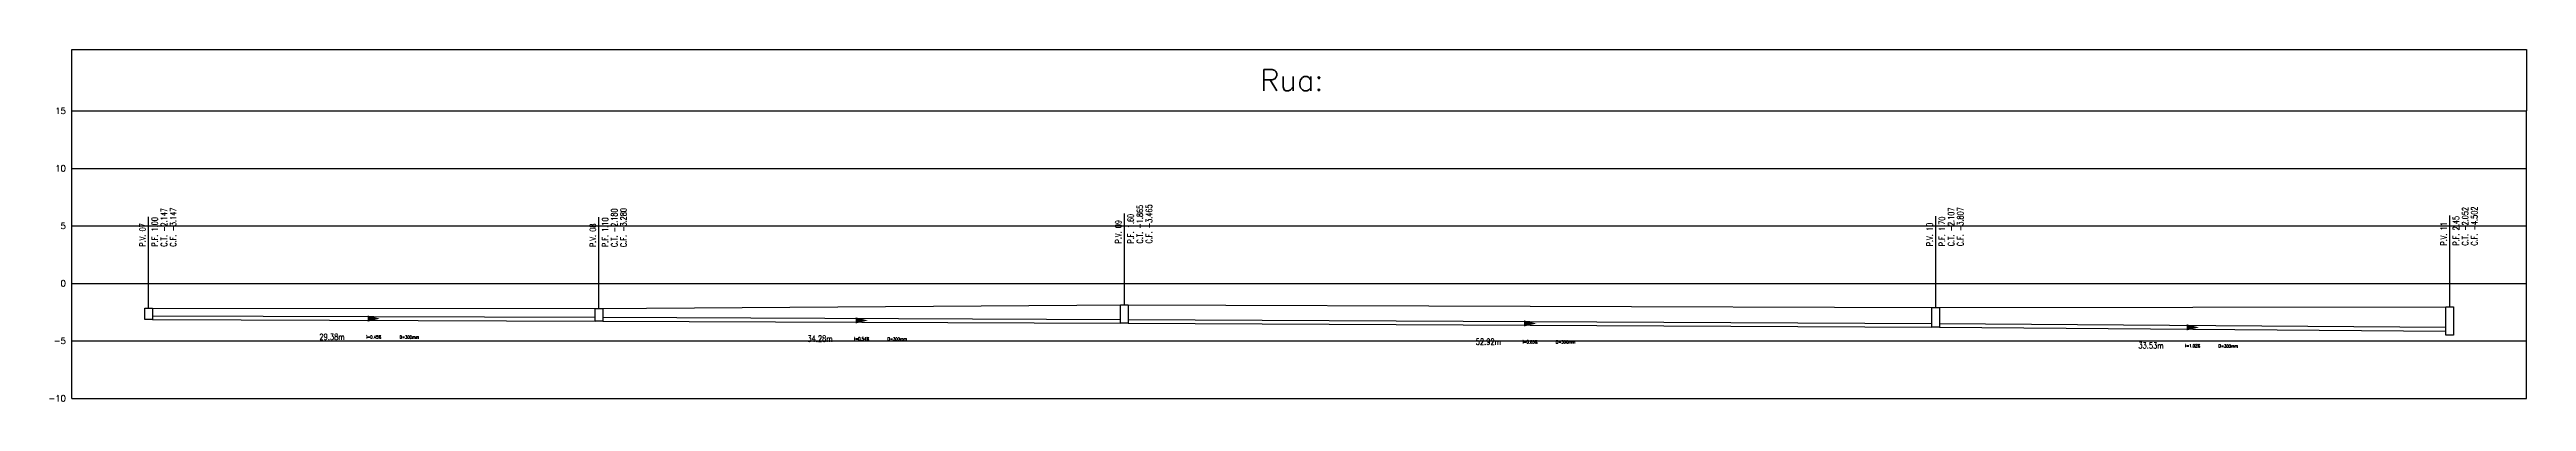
# Model space of a CAD drawing. Extents: x -6997814 to 14282083, y -16 to 289481930.
# Drawn here: x -1.5 to 160.1, y -0.2 to 22.8 of the extents above; entities that cross this region are included whole.
import ezdxf
from ezdxf.enums import TextEntityAlignment as Align

# ---------------------------------------------------------------- set-up
doc = ezdxf.new("R2010")
doc.units = 0
doc.header["$LTSCALE"] = 6.5
for name, color, linetype in [('PS_IND_COMPRIMENTO', 7, 'CONTINUOUS'), ('PS_IND_DIAMETRO', 7, 'CONTINUOUS'), ('PS_IND_FLUXO', 3, 'CONTINUOUS'), ('PS_IND_INCLINACAO', 7, 'CONTINUOUS'), ('PS_PERFIL_CAIXAS', 7, 'CONTINUOUS'), ('PS_PERFIL_GRADE', 8, 'CONTINUOUS'), ('PS_PERFIL_TERRENO', 3, 'CONTINUOUS'), ('PS_PERFIL_TITULOS', 5, 'CONTINUOUS'), ('PS_PERFIL_TUBO', 7, 'CONTINUOUS'), ('PS_PONTOS_IDENTIFICACAO_LIN', 7, 'CONTINUOUS'), ('PS_PONTOS_IDENTIFICACAO_TXT', 7, 'CONTINUOUS')]:
    doc.layers.add(name, color=color, linetype=linetype)
doc.styles.add('ROMANS', font='romans.shx')

msp = doc.modelspace()

# ---------------------------------------------------------------- texts
at = {"layer": 'PS_IND_COMPRIMENTO', "lineweight": -2, "style": 'ROMANS', "width": 0.8}
for s, rotation, p in [('29.38m', 359.8021051, (16.96594, 4.01178)), ('34.28m', 359.7646709, (48.79593, 3.89431)), ('52.92m', 359.720078, (92.39794, 3.69899)), ('33.53m', 359.5561543, (135.62345, 3.45078))]:
    msp.add_text(s, height=0.4, rotation=rotation, dxfattribs=at).set_placement(p, align=Align.MIDDLE_CENTER)
at = {"layer": 'PS_IND_DIAMETRO', "lineweight": -2, "style": 'ROMANS', "width": 0.8}
for rotation, p in [(359.8021051, (22.00591, 3.99437)), (359.7646709, (53.83589, 3.87361)), (359.720078, (97.43788, 3.67437)), (359.5561543, (140.6633, 3.41174))]:
    msp.add_text('D=300mm', height=0.2, rotation=rotation, dxfattribs=at).set_placement(p, align=Align.MIDDLE_CENTER)
at = {"layer": 'PS_IND_INCLINACAO', "lineweight": -2, "style": 'ROMANS', "width": 0.8}
for s, rotation, p in [('i=0.45%', 359.8021051, (19.68592, 4.00238)), ('i=0.54%', 359.7646709, (51.51591, 3.88314)), ('i=0.65%', 359.720078, (95.11791, 3.6857)), ('i=1.02%', 359.5561543, (138.34337, 3.42971))]:
    msp.add_text(s, height=0.2, rotation=rotation, dxfattribs=at).set_placement(p, align=Align.MIDDLE_CENTER)
at = {"layer": 'PS_PERFIL_TITULOS', "lineweight": -2, "style": 'ROMANS'}
msp.add_text('Rua: ', height=1.4, dxfattribs=at).set_placement((80.05966, 20.75), align=Align.MIDDLE_CENTER)
at = {"layer": 'PS_PONTOS_IDENTIFICACAO_TXT', "lineweight": -2, "style": 'ROMANS', "width": 0.7}
for s, p in [('P.F. 1.00', (5.6, 9.88975)), ('C.T. -2.147', (6.2, 9.88975)), ('C.F. -3.147', (6.8, 9.88975)), ('P.F. 1.10', (34.98014, 9.865)), ('C.T. -2.180', (35.58014, 9.865)), ('C.F. -3.280', (36.18014, 9.865)), ('P.V. 09', (68.46154, 10.10125)), ('P.F. 1.60', (69.26154, 10.10125)), ('C.T. -1.865', (69.86154, 10.10125)), ('C.F. -3.465', (70.46154, 10.10125)), ('P.F. 1.70', (122.18601, 9.92012)), ('C.T. -2.107', (122.78601, 9.92012)), ('C.F. -3.807', (123.38601, 9.92012)), ('P.F. 2.45', (155.71932, 9.96122)), ('C.T. -2.052', (156.31932, 9.96122)), ('C.F. -4.502', (156.91932, 9.96122)), ('P.V. 07', (4.8, 9.88975)), ('P.V. 08', (34.18014, 9.865)), ('P.V. 10', (121.38601, 9.92012)), ('P.V. 11', (154.91932, 9.96122))]:
    msp.add_text(s, height=0.4, rotation=90, dxfattribs=at).set_placement(p)

# ---------------------------------------------------------------- blocks, each defined once
blk = doc.blocks.new('*U199')
at = {"layer": 'PS_PERFIL_GRADE', "linetype": 'Continuous', "lineweight": -2}
for p, q in [((0, 0), (0, 18.75)), ((0, 18.75), (160.12, 18.75)), ((160.12, 0), (160.12, 18.75)), ((0, 15), (160.12, 15)), ((0, 11.25), (160.12, 11.25)), ((0, 7.5), (160.12, 7.5)), ((0, 3.75), (160.12, 3.75)), ((0, 0), (160.12, 0))]:
    blk.add_line(p, q, dxfattribs=at)
blk.add_lwpolyline([(0, 18.75), (0, 22.75), (160.12, 22.75), (160.12, 18.75)], dxfattribs=at)
at = {"layer": 'PS_PERFIL_GRADE', "lineweight": -2, "style": 'ROMANS'}
for s, p in [('15', (-0.4, 18.75)), ('10', (-0.4, 15)), ('5', (-0.4, 11.25)), ('0', (-0.4, 7.5)), ('-5', (-0.4, 3.75)), ('-10', (-0.4, 0))]:
    blk.add_text(s, height=0.4, dxfattribs=at).set_placement(p, align=Align.MIDDLE_RIGHT)

# ---------------------------------------------------------------- linework, layer by layer
at = {"layer": 'PS_IND_FLUXO', "lineweight": -2}
for points in [[(19.29007, 5.20376, 0.4, 0, 0), (20.09007, 5.20099, 0, 0, 0)], [(51.12084, 5.08477, 0.4, 0, 0), (51.92083, 5.08148, 0, 0, 0)], [(94.72378, 4.88764, 0.4, 0, 0), (95.52377, 4.88373, 0, 0, 0)], [(137.95268, 4.63277, 0.4, 0, 0), (138.75265, 4.62658, 0, 0, 0)]]:
    msp.add_lwpolyline(points, format="xyseb", dxfattribs=at)
at = {"layer": 'PS_PERFIL_CAIXAS', "linetype": 'Continuous', "lineweight": -2}
for points in [[(4.75, 5.88975), (5.25, 5.88975), (5.25, 5.13975), (4.75, 5.13975)], [(34.13014, 5.865), (34.63014, 5.865), (34.63014, 5.04), (34.13014, 5.04)], [(68.41154, 6.10125), (68.91154, 6.10125), (68.91154, 4.90125), (68.41154, 4.90125)], [(121.33601, 5.92012), (121.83601, 5.92012), (121.83601, 4.64512), (121.33601, 4.64512)], [(154.86932, 5.96122), (155.36932, 5.96122), (155.36932, 4.12372), (154.86932, 4.12372)]]:
    msp.add_lwpolyline(points, close=True, dxfattribs=at)
at = {"layer": 'PS_PERFIL_TERRENO', "linetype": 'Continuous', "lineweight": -2}
msp.add_lwpolyline([(5, 5.88975), (34.38014, 5.865), (68.66154, 6.10125), (121.58601, 5.92012), (155.11932, 5.96122)], dxfattribs=at)
at = {"layer": 'PS_PERFIL_TUBO', "linetype": 'Continuous', "lineweight": -2}
for points in [[(5.25, 5.13975), (34.13014, 5.04), (34.13014, 5.265), (5.25, 5.36475)], [(34.63014, 5.04), (68.41154, 4.90125), (68.41154, 5.12625), (34.63014, 5.265)], [(68.91154, 4.90125), (121.33601, 4.64512), (121.33601, 4.87012), (68.91154, 5.12625)], [(121.83601, 4.64512), (154.86932, 4.38922), (154.86932, 4.61422), (121.83601, 4.87012)]]:
    msp.add_lwpolyline(points, close=True, dxfattribs=at)
at = {"layer": 'PS_PONTOS_IDENTIFICACAO_LIN', "linetype": 'Continuous', "lineweight": -2}
for points in [[(5, 5.88975), (5, 9.88975), (5, 11.84975)], [(34.38014, 5.865), (34.38014, 9.865), (34.38014, 11.825)], [(68.66154, 6.10125), (68.66154, 10.10125), (68.66154, 12.06125)], [(121.58601, 5.92012), (121.58601, 9.92012), (121.58601, 11.88012)], [(155.11932, 5.96122), (155.11932, 9.96122), (155.11932, 11.92122)]]:
    msp.add_lwpolyline(points, dxfattribs=at)

# ---------------------------------------------------------------- block references
at = {"layer": 'PS_PERFIL_GRADE', "lineweight": -2}
msp.add_blockref('*U199', (0, 0), dxfattribs=at)

msp.set_redraw_order([(e.dxf.handle, doc.entitydb.next_handle()) for e in msp.query("TEXT MTEXT ATTDEF DIMENSION ARC_DIMENSION")])  # texts and dimensions are drawn at this point

doc.saveas('drawing.dxf')
